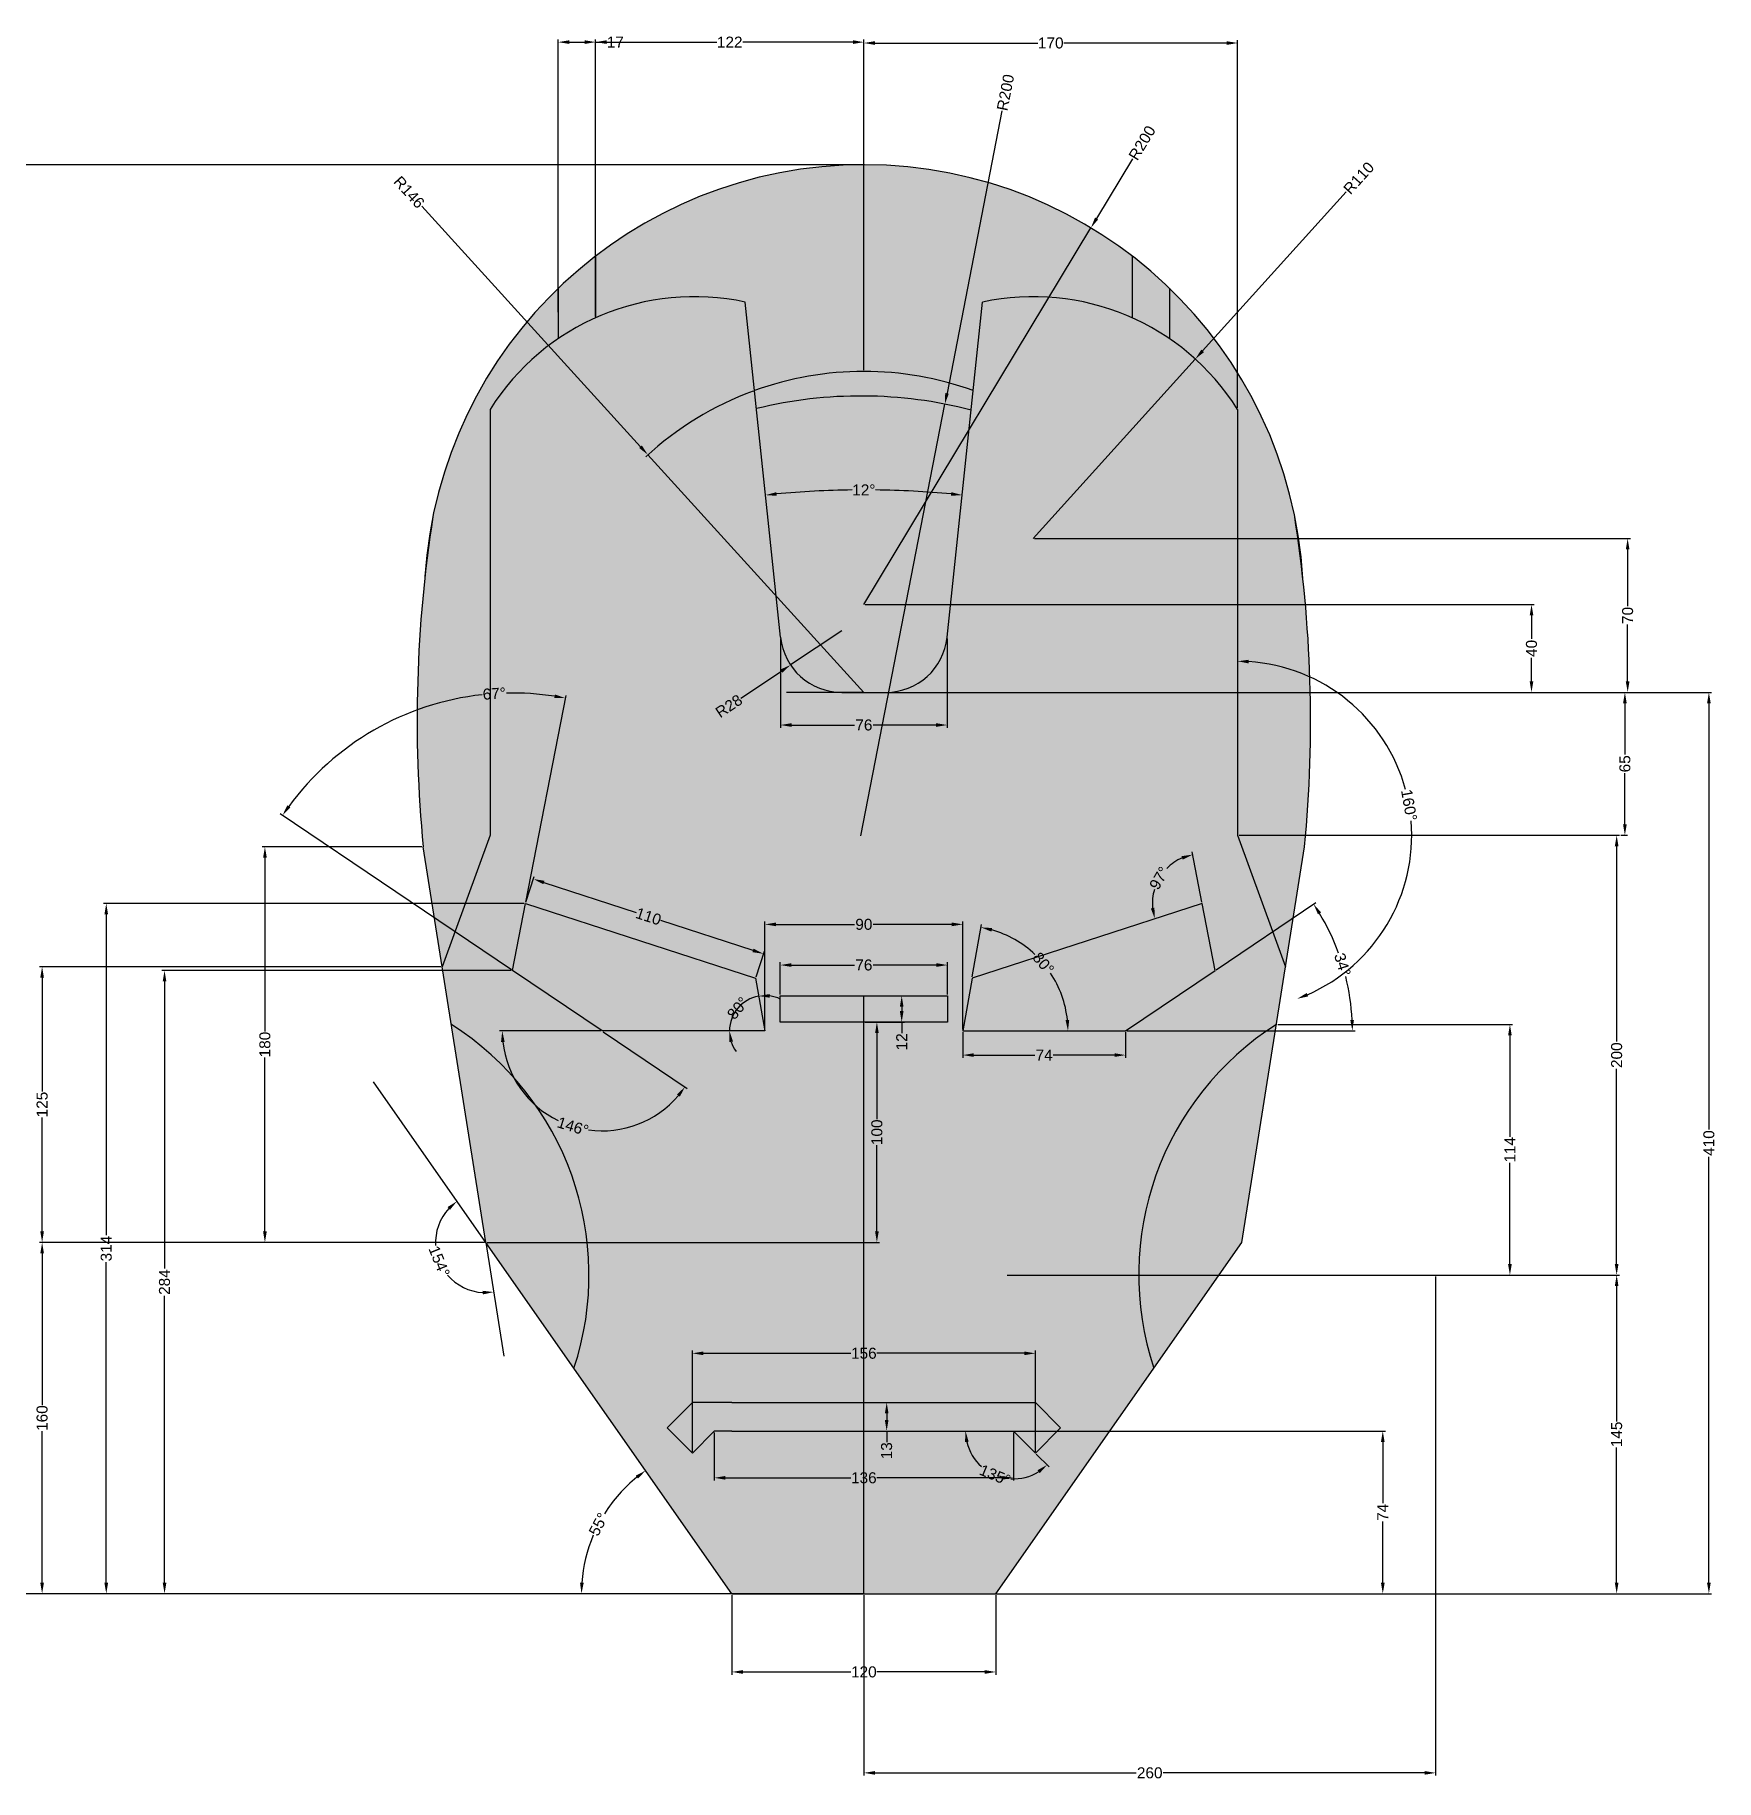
# Model space of a CAD drawing. Header units: millimetres. Extents: x 1732 to 3907, y 385 to 1794.
# Drawn here: x 2126 to 2891, y 843 to 1637 of the extents above; entities that cross this region are included whole.
import ezdxf

# ---------------------------------------------------------------- set-up
doc = ezdxf.new("R2010")
doc.units = ezdxf.units.MM
doc.styles.get("Standard").update_dxf_attribs({"font": 'arial.ttf'})
doc.dimstyles.new('ISO-25', dxfattribs={"dimtxt": 5, "dimasz": 5, "dimexe": 1.25, "dimexo": 0.625, "dimtad": 0, "dimdec": 0, "dimtxsty": 'Standard', "dimcen": 2.5, "dimclrd": 2, "dimclrt": 3, "dimadec": 0, "dimazin": 0, "dimtfac": 1, "dimtdec": 0, "dimtmove": 0, "dimatfit": 3, "dimfxl": 1, "dimtfillclr": 1, "dimarcsym": 0})

msp = doc.modelspace()

# ---------------------------------------------------------------- blocks, each defined once
blk = doc.blocks.new('*D1')
at = {"color": 0, "lineweight": -2, "transparency": 16777216}
for p, q in [((2330.87, 1088.02), (2128.44, 1088.02)), ((2442.76, 928.22), (2128.44, 928.22))]:
    blk.add_line(p, q, dxfattribs=at)
at = {"color": 2, "lineweight": -2, "transparency": 16777216}
for p, q in [((2129.69, 1083.02), (2129.69, 1014.03)), ((2129.69, 933.22), (2129.69, 1002.22))]:
    blk.add_line(p, q, dxfattribs=at)
at = {"color": 2, "transparency": 16777216}
for points in [[(2128.86, 1083.02), (2130.52, 1083.02), (2129.69, 1088.02)], [(2128.86, 933.22), (2130.52, 933.22), (2129.69, 928.22)]]:
    blk.add_solid(points, dxfattribs=at)
at = {"layer": 'Defpoints', "color": 0, "transparency": 16777216}
for p in [(2331.49, 1088.02), (2129.69, 928.22), (2443.39, 928.22)]:
    blk.add_point(p, dxfattribs=at)
at = {"color": 3, "transparency": 16777216, "insert": (2129.69, 1008.12), "char_height": 5, "attachment_point": 5, "rotation": 90}
blk.add_mtext('160', dxfattribs=at)
blk = doc.blocks.new('*D2')
at = {"color": 2, "lineweight": -2, "transparency": 16777216}
for start, end in [(137.54663, 183.56079), (220.43921, 266.45337)]:
    blk.add_arc((2331.49, 1088.02), 22.88, start, end, dxfattribs=at)
at = {"color": 2, "transparency": 16777216}
for points in [[(2314.06, 1104.09), (2315.16, 1102.84), (2318.37, 1106.76)], [(2330.04, 1066.02), (2330.12, 1064.36), (2335.07, 1065.43)]]:
    blk.add_solid(points, dxfattribs=at)
at = {"layer": 'Defpoints', "color": 0, "transparency": 16777216}
for p in [(2280.36, 1161.06), (2308.66, 1089.49), (2331.49, 1088.02), (2331.49, 1088.02), (2339.68, 1036.33)]:
    blk.add_point(p, dxfattribs=at)
at = {"color": 3, "transparency": 16777216, "insert": (2310.28, 1079.45), "char_height": 5, "attachment_point": 5, "rotation": 292}
blk.add_mtext('154°', dxfattribs=at)
blk = doc.blocks.new('*D3')
at = {"color": 0, "lineweight": -2, "transparency": 16777216}
for p, q in [((2302.36, 1268.02), (2229.76, 1268.02)), ((2330.87, 1088.02), (2229.76, 1088.02))]:
    blk.add_line(p, q, dxfattribs=at)
at = {"color": 2, "lineweight": -2, "transparency": 16777216}
for p, q in [((2231.01, 1263.02), (2231.01, 1183.93)), ((2231.01, 1093.02), (2231.01, 1172.12))]:
    blk.add_line(p, q, dxfattribs=at)
at = {"color": 2, "transparency": 16777216}
for points in [[(2230.18, 1263.02), (2231.85, 1263.02), (2231.01, 1268.02)], [(2230.18, 1093.02), (2231.85, 1093.02), (2231.01, 1088.02)]]:
    blk.add_solid(points, dxfattribs=at)
at = {"layer": 'Defpoints', "color": 0, "transparency": 16777216}
for p in [(2302.98, 1268.02), (2231.01, 1088.02), (2331.49, 1088.02)]:
    blk.add_point(p, dxfattribs=at)
at = {"color": 3, "transparency": 16777216, "insert": (2231.01, 1178.02), "char_height": 5, "attachment_point": 5, "rotation": 90}
blk.add_mtext('180', dxfattribs=at)
blk = doc.blocks.new('*D4')
at = {"color": 0, "lineweight": -2, "transparency": 16777216}
blk.add_line((2581.83, 991.78), (2587.65, 985.96), dxfattribs=at)
at = {"color": 2, "lineweight": -2, "transparency": 16777216}
for start, end in [(193.20251, 228.06353), (266.93647, 301.79749)]:
    blk.add_arc((2571.39, 1002.22), 21.75, start, end, dxfattribs=at)
at = {"color": 2, "transparency": 16777216}
for points in [[(2549.39, 997.16), (2551.05, 997.35), (2549.64, 1002.22)], [(2582.33, 984.39), (2583.37, 983.08), (2586.77, 986.84)]]:
    blk.add_solid(points, dxfattribs=at)
at = {"layer": 'Defpoints', "color": 0, "transparency": 16777216}
for p in [(2443.39, 1002.22), (2563.39, 1002.22), (2571.39, 1002.22), (2556.01, 986.84), (2581.39, 992.22)]:
    blk.add_point(p, dxfattribs=at)
at = {"color": 3, "transparency": 16777216, "insert": (2563.07, 982.13), "char_height": 5, "attachment_point": 5, "rotation": 337.5}
blk.add_mtext('135°', dxfattribs=at)
blk = doc.blocks.new('*D5')
at = {"color": 0, "lineweight": -2, "transparency": 16777216}
for p, q in [((2435.39, 1001.59), (2435.39, 979.68)), ((2571.39, 1001.59), (2571.39, 979.68))]:
    blk.add_line(p, q, dxfattribs=at)
at = {"color": 2, "lineweight": -2, "transparency": 16777216}
for p, q in [((2440.39, 980.93), (2497.48, 980.93)), ((2566.39, 980.93), (2509.3, 980.93))]:
    blk.add_line(p, q, dxfattribs=at)
at = {"color": 2, "transparency": 16777216}
for points in [[(2440.39, 981.77), (2440.39, 980.1), (2435.39, 980.93)], [(2566.39, 981.77), (2566.39, 980.1), (2571.39, 980.93)]]:
    blk.add_solid(points, dxfattribs=at)
at = {"layer": 'Defpoints', "color": 0, "transparency": 16777216}
for p in [(2435.39, 1002.22), (2571.39, 1002.22), (2571.39, 980.93)]:
    blk.add_point(p, dxfattribs=at)
at = {"color": 3, "transparency": 16777216, "insert": (2503.39, 980.93), "char_height": 5, "attachment_point": 5}
blk.add_mtext('136', dxfattribs=at)
blk = doc.blocks.new('*D6')
at = {"color": 0, "lineweight": -2, "transparency": 16777216}
for p, q in [((2425.39, 992.84), (2425.39, 1038.83)), ((2581.39, 992.84), (2581.39, 1038.83))]:
    blk.add_line(p, q, dxfattribs=at)
at = {"color": 2, "lineweight": -2, "transparency": 16777216}
for p, q in [((2430.39, 1037.58), (2497.48, 1037.58)), ((2576.39, 1037.58), (2509.3, 1037.58))]:
    blk.add_line(p, q, dxfattribs=at)
at = {"color": 2, "transparency": 16777216}
for points in [[(2430.39, 1038.41), (2430.39, 1036.75), (2425.39, 1037.58)], [(2576.39, 1038.41), (2576.39, 1036.75), (2581.39, 1037.58)]]:
    blk.add_solid(points, dxfattribs=at)
at = {"layer": 'Defpoints', "color": 0, "transparency": 16777216}
for p in [(2581.39, 1037.58), (2425.39, 992.22), (2581.39, 992.22)]:
    blk.add_point(p, dxfattribs=at)
at = {"color": 3, "transparency": 16777216, "insert": (2503.39, 1037.58), "char_height": 5, "attachment_point": 5}
blk.add_mtext('156', dxfattribs=at)
blk = doc.blocks.new('*D7')
at = {"color": 0, "lineweight": -2, "transparency": 16777216}
for p, q in [((2504.01, 1015.22), (2515.02, 1015.22)), ((2504.01, 1002.22), (2515.02, 1002.22))]:
    blk.add_line(p, q, dxfattribs=at)
at = {"color": 2, "lineweight": -2, "transparency": 16777216}
for p, q in [((2513.77, 1010.22), (2513.77, 1007.22)), ((2513.77, 1002.22), (2513.77, 997.22))]:
    blk.add_line(p, q, dxfattribs=at)
at = {"color": 2, "transparency": 16777216}
for points in [[(2512.94, 1010.22), (2514.6, 1010.22), (2513.77, 1015.22)], [(2512.94, 1007.22), (2514.6, 1007.22), (2513.77, 1002.22)]]:
    blk.add_solid(points, dxfattribs=at)
at = {"layer": 'Defpoints', "color": 0, "transparency": 16777216}
for p in [(2503.39, 1015.22), (2503.39, 1002.22), (2513.77, 1002.22)]:
    blk.add_point(p, dxfattribs=at)
at = {"color": 3, "transparency": 16777216, "insert": (2513.77, 993.25), "char_height": 5, "attachment_point": 5, "rotation": 90}
blk.add_mtext('13', dxfattribs=at)
blk = doc.blocks.new('*D8')
at = {"color": 0, "lineweight": -2, "transparency": 16777216}
for p, q in [((2443.39, 927.59), (2443.39, 891.39)), ((2563.39, 927.59), (2563.39, 891.39))]:
    blk.add_line(p, q, dxfattribs=at)
at = {"color": 2, "lineweight": -2, "transparency": 16777216}
for p, q in [((2448.39, 892.64), (2497.48, 892.64)), ((2558.39, 892.64), (2509.29, 892.64))]:
    blk.add_line(p, q, dxfattribs=at)
at = {"color": 2, "transparency": 16777216}
for points in [[(2448.39, 893.47), (2448.39, 891.8), (2443.39, 892.64)], [(2558.39, 893.47), (2558.39, 891.8), (2563.39, 892.64)]]:
    blk.add_solid(points, dxfattribs=at)
at = {"layer": 'Defpoints', "color": 0, "transparency": 16777216}
for p in [(2443.39, 928.22), (2563.39, 928.22), (2563.39, 892.64)]:
    blk.add_point(p, dxfattribs=at)
at = {"color": 3, "transparency": 16777216, "insert": (2503.39, 892.64), "char_height": 5, "attachment_point": 5}
blk.add_mtext('120', dxfattribs=at)
blk = doc.blocks.new('*D9')
at = {"color": 0, "lineweight": -2, "transparency": 16777216}
for p, q in [((2510.14, 1002.22), (2740.64, 1002.22)), ((2510.14, 928.22), (2740.64, 928.22))]:
    blk.add_line(p, q, dxfattribs=at)
at = {"color": 2, "lineweight": -2, "transparency": 16777216}
for p, q in [((2739.39, 997.22), (2739.39, 969.39)), ((2739.39, 933.22), (2739.39, 961.04))]:
    blk.add_line(p, q, dxfattribs=at)
at = {"color": 2, "transparency": 16777216}
for points in [[(2738.56, 997.22), (2740.23, 997.22), (2739.39, 1002.22)], [(2738.56, 933.22), (2740.23, 933.22), (2739.39, 928.22)]]:
    blk.add_solid(points, dxfattribs=at)
at = {"layer": 'Defpoints', "color": 0, "transparency": 16777216}
for p in [(2509.52, 1002.22), (2509.52, 928.22), (2739.39, 928.22)]:
    blk.add_point(p, dxfattribs=at)
at = {"color": 3, "transparency": 16777216, "insert": (2739.39, 965.22), "char_height": 5, "attachment_point": 5, "rotation": 90}
blk.add_mtext('74', dxfattribs=at)
blk = doc.blocks.new('*D10')
at = {"color": 0, "lineweight": -2, "transparency": 16777216}
for p, q in [((2504.01, 1188.22), (2510.57, 1188.22)), ((2332.12, 1088.02), (2510.57, 1088.02))]:
    blk.add_line(p, q, dxfattribs=at)
at = {"color": 2, "lineweight": -2, "transparency": 16777216}
for p, q in [((2509.32, 1183.22), (2509.32, 1144.03)), ((2509.32, 1093.02), (2509.32, 1132.22))]:
    blk.add_line(p, q, dxfattribs=at)
at = {"color": 2, "transparency": 16777216}
for points in [[(2508.49, 1183.22), (2510.16, 1183.22), (2509.32, 1188.22)], [(2508.49, 1093.02), (2510.16, 1093.02), (2509.32, 1088.02)]]:
    blk.add_solid(points, dxfattribs=at)
at = {"layer": 'Defpoints', "color": 0, "transparency": 16777216}
for p in [(2503.39, 1188.22), (2509.32, 1188.22), (2331.49, 1088.02)]:
    blk.add_point(p, dxfattribs=at)
at = {"color": 3, "transparency": 16777216, "insert": (2509.32, 1138.12), "char_height": 5, "attachment_point": 5, "rotation": 90}
blk.add_mtext('100', dxfattribs=at)
blk = doc.blocks.new('*D11')
at = {"color": 0, "lineweight": -2, "transparency": 16777216}
for p, q in [((2349.67, 1242.83), (2367.94, 1336.83)), ((2343.1, 1212.07), (2237.96, 1282.99))]:
    blk.add_line(p, q, dxfattribs=at)
at = {"color": 2, "lineweight": -2, "transparency": 16777216}
for start, end in [(96.29468, 143.72979), (81.27021, 91.25974)]:
    blk.add_arc((2343.62, 1211.72), 126.2, start, end, dxfattribs=at)
at = {"color": 2, "transparency": 16777216}
for points in [[(2362.92, 1337.28), (2362.63, 1335.63), (2367.7, 1335.6)], [(2242.55, 1285.9), (2241.19, 1286.86), (2239, 1282.29)]]:
    blk.add_solid(points, dxfattribs=at)
at = {"layer": 'Defpoints', "color": 0, "transparency": 16777216}
for p in [(2273.66, 1316.75), (2349.55, 1242.22), (2343.62, 1211.72), (2343.62, 1211.72), (2384.39, 1184.22)]:
    blk.add_point(p, dxfattribs=at)
at = {"color": 3, "transparency": 16777216, "insert": (2335.31, 1337.64), "char_height": 5, "attachment_point": 5, "rotation": 3.77721}
blk.add_mtext('67°', dxfattribs=at)
blk = doc.blocks.new('*D12')
at = {"color": 2, "lineweight": -2, "transparency": 16777216}
for start, end in [(99.98224, 180), (64.27382, 82.12803), (197.85421, 215.70843)]:
    blk.add_arc((2458.39, 1184.22), 16.11, start, end, dxfattribs=at)
at = {"color": 2, "transparency": 16777216}
for points in [[(2460.61, 1199.34), (2460.58, 1201.01), (2455.6, 1200.09)], [(2442.23, 1179.15), (2443.88, 1179.41), (2442.28, 1184.22)]]:
    blk.add_solid(points, dxfattribs=at)
at = {"layer": 'Defpoints', "color": 0, "transparency": 16777216}
for p in [(2454.16, 1208.23), (2448.77, 1197.14), (2384.39, 1184.22), (2458.39, 1184.22), (2458.39, 1184.22)]:
    blk.add_point(p, dxfattribs=at)
at = {"color": 3, "transparency": 16777216, "insert": (2446.05, 1194.58), "char_height": 5, "attachment_point": 5, "rotation": 49.99112}
blk.add_mtext('80°', dxfattribs=at)
blk = doc.blocks.new('*D13')
at = {"color": 0, "lineweight": -2, "transparency": 16777216}
blk.add_line((2552.72, 1208.84), (2556.9, 1232.56), dxfattribs=at)
at = {"color": 2, "lineweight": -2, "transparency": 16777216}
for start, end in [(46.65135, 74.02577), (5.99199, 33.3664)]:
    blk.add_arc((2548.39, 1184.22), 47.83, start, end, dxfattribs=at)
at = {"color": 2, "transparency": 16777216}
for points in [[(2561.37, 1229.39), (2561.74, 1231.02), (2556.68, 1231.33)], [(2596.79, 1189.26), (2595.13, 1189.17), (2596.22, 1184.22)]]:
    blk.add_solid(points, dxfattribs=at)
at = {"layer": 'Defpoints', "color": 0, "transparency": 16777216}
for p in [(2552.62, 1208.23), (2591.13, 1205.69), (2548.39, 1184.22), (2548.39, 1184.22), (2622.39, 1184.22)]:
    blk.add_point(p, dxfattribs=at)
at = {"color": 3, "transparency": 16777216, "insert": (2585.03, 1214.97), "char_height": 5, "attachment_point": 5, "rotation": 310.00888}
blk.add_mtext('80°', dxfattribs=at)
blk = doc.blocks.new('*D14')
at = {"color": 0, "lineweight": -2, "transparency": 16777216}
blk.add_line((2657.11, 1242.83), (2652.68, 1265.65), dxfattribs=at)
at = {"color": 2, "lineweight": -2, "transparency": 16777216}
for start, end in [(113.69307, 135.34795), (163.65205, 185.30693)]:
    blk.add_arc((2657.23, 1242.22), 22.62, start, end, dxfattribs=at)
at = {"color": 2, "transparency": 16777216}
for points in [[(2647.89, 1263.72), (2648.39, 1262.13), (2652.92, 1264.42)], [(2635.53, 1240.3), (2633.9, 1239.96), (2635.72, 1235.23)]]:
    blk.add_solid(points, dxfattribs=at)
at = {"layer": 'Defpoints', "color": 0, "transparency": 16777216}
for p in [(2641.71, 1258.67), (2657.23, 1242.22), (2657.23, 1242.22), (2552.62, 1208.23), (2663.16, 1211.72)]:
    blk.add_point(p, dxfattribs=at)
at = {"color": 3, "transparency": 16777216, "insert": (2637.74, 1253.7), "char_height": 5, "attachment_point": 5, "rotation": 59.5}
blk.add_mtext('97°', dxfattribs=at)
blk = doc.blocks.new('*D15')
at = {"color": 0, "lineweight": -2, "transparency": 16777216}
for p, q in [((2349.74, 1242.81), (2353.53, 1254.48)), ((2454.36, 1208.82), (2458.15, 1220.48))]:
    blk.add_line(p, q, dxfattribs=at)
at = {"color": 2, "lineweight": -2, "transparency": 16777216}
for p, q in [((2357.9, 1251.74), (2399.84, 1238.12)), ((2453, 1220.84), (2411.07, 1234.47))]:
    blk.add_line(p, q, dxfattribs=at)
at = {"color": 2, "transparency": 16777216}
for points in [[(2358.16, 1252.53), (2357.64, 1250.95), (2353.14, 1253.29)], [(2453.26, 1221.63), (2452.75, 1220.05), (2457.76, 1219.3)]]:
    blk.add_solid(points, dxfattribs=at)
at = {"layer": 'Defpoints', "color": 0, "transparency": 16777216}
for p in [(2349.55, 1242.22), (2457.76, 1219.3), (2454.16, 1208.23)]:
    blk.add_point(p, dxfattribs=at)
at = {"color": 3, "transparency": 16777216, "insert": (2405.45, 1236.29), "char_height": 5, "attachment_point": 5, "rotation": 342}
blk.add_mtext('110', dxfattribs=at)
blk = doc.blocks.new('*D16')
at = {"color": 0, "lineweight": -2, "transparency": 16777216}
for p, q in [((2465.39, 1200.84), (2465.39, 1215.44)), ((2541.39, 1200.84), (2541.39, 1215.44))]:
    blk.add_line(p, q, dxfattribs=at)
at = {"color": 2, "lineweight": -2, "transparency": 16777216}
for p, q in [((2470.39, 1214.19), (2499.21, 1214.19)), ((2536.39, 1214.19), (2507.57, 1214.19))]:
    blk.add_line(p, q, dxfattribs=at)
at = {"color": 2, "transparency": 16777216}
for points in [[(2470.39, 1215.03), (2470.39, 1213.36), (2465.39, 1214.19)], [(2536.39, 1215.03), (2536.39, 1213.36), (2541.39, 1214.19)]]:
    blk.add_solid(points, dxfattribs=at)
at = {"layer": 'Defpoints', "color": 0, "transparency": 16777216}
for p in [(2541.39, 1214.19), (2465.39, 1200.22), (2541.39, 1200.22)]:
    blk.add_point(p, dxfattribs=at)
at = {"color": 3, "transparency": 16777216, "insert": (2503.39, 1214.19), "char_height": 5, "attachment_point": 5}
blk.add_mtext('76', dxfattribs=at)
blk = doc.blocks.new('*D17')
at = {"color": 0, "lineweight": -2, "transparency": 16777216}
for p, q in [((2504.01, 1200.22), (2521.85, 1200.22)), ((2504.01, 1188.22), (2521.85, 1188.22))]:
    blk.add_line(p, q, dxfattribs=at)
at = {"color": 2, "lineweight": -2, "transparency": 16777216}
for p, q in [((2520.6, 1195.22), (2520.6, 1193.22)), ((2520.6, 1188.22), (2520.6, 1183.22))]:
    blk.add_line(p, q, dxfattribs=at)
at = {"color": 2, "transparency": 16777216}
for points in [[(2519.76, 1195.22), (2521.43, 1195.22), (2520.6, 1200.22)], [(2519.76, 1193.22), (2521.43, 1193.22), (2520.6, 1188.22)]]:
    blk.add_solid(points, dxfattribs=at)
at = {"layer": 'Defpoints', "color": 0, "transparency": 16777216}
for p in [(2503.39, 1200.22), (2503.39, 1188.22), (2520.6, 1188.22)]:
    blk.add_point(p, dxfattribs=at)
at = {"color": 3, "transparency": 16777216, "insert": (2520.6, 1179.27), "char_height": 5, "attachment_point": 5, "rotation": 90}
blk.add_mtext('12', dxfattribs=at)
blk = doc.blocks.new('*D18')
at = {"color": 0, "lineweight": -2, "transparency": 16777216}
for p, q in [((2458.39, 1184.84), (2458.39, 1233.94)), ((2548.39, 1184.84), (2548.39, 1233.94))]:
    blk.add_line(p, q, dxfattribs=at)
at = {"color": 2, "lineweight": -2, "transparency": 16777216}
for p, q in [((2463.39, 1232.69), (2499.19, 1232.69)), ((2543.39, 1232.69), (2507.59, 1232.69))]:
    blk.add_line(p, q, dxfattribs=at)
at = {"color": 2, "transparency": 16777216}
for points in [[(2463.39, 1233.52), (2463.39, 1231.86), (2458.39, 1232.69)], [(2543.39, 1233.52), (2543.39, 1231.86), (2548.39, 1232.69)]]:
    blk.add_solid(points, dxfattribs=at)
at = {"layer": 'Defpoints', "color": 0, "transparency": 16777216}
for p in [(2548.39, 1232.69), (2458.39, 1184.22), (2548.39, 1184.22)]:
    blk.add_point(p, dxfattribs=at)
at = {"color": 3, "transparency": 16777216, "insert": (2503.39, 1232.69), "char_height": 5, "attachment_point": 5}
blk.add_mtext('90', dxfattribs=at)
blk = doc.blocks.new('*D19')
at = {"color": 0, "lineweight": -2, "transparency": 16777216}
for p, q in [((2548.39, 1183.59), (2548.39, 1171.98)), ((2622.39, 1183.59), (2622.39, 1171.98))]:
    blk.add_line(p, q, dxfattribs=at)
at = {"color": 2, "lineweight": -2, "transparency": 16777216}
for p, q in [((2553.39, 1173.23), (2581.21, 1173.23)), ((2617.39, 1173.23), (2589.56, 1173.23))]:
    blk.add_line(p, q, dxfattribs=at)
at = {"color": 2, "transparency": 16777216}
for points in [[(2553.39, 1174.07), (2553.39, 1172.4), (2548.39, 1173.23)], [(2617.39, 1174.07), (2617.39, 1172.4), (2622.39, 1173.23)]]:
    blk.add_solid(points, dxfattribs=at)
at = {"layer": 'Defpoints', "color": 0, "transparency": 16777216}
for p in [(2548.39, 1184.22), (2622.39, 1184.22), (2622.39, 1173.23)]:
    blk.add_point(p, dxfattribs=at)
at = {"color": 3, "transparency": 16777216, "insert": (2585.39, 1173.23), "char_height": 5, "attachment_point": 5}
blk.add_mtext('74', dxfattribs=at)
blk = doc.blocks.new('*D20')
at = {"color": 0, "lineweight": -2, "transparency": 16777216}
for p, q in [((2663.68, 1212.07), (2708.96, 1242.61)), ((2623.01, 1184.22), (2726.81, 1184.22))]:
    blk.add_line(p, q, dxfattribs=at)
at = {"color": 2, "lineweight": -2, "transparency": 16777216}
for start, end in [(20.07121, 31.22309), (2.77691, 13.92879)]:
    blk.add_arc((2622.39, 1184.22), 103.17, start, end, dxfattribs=at)
at = {"color": 2, "transparency": 16777216}
for points in [[(2709.92, 1237.25), (2711.32, 1238.15), (2707.93, 1241.91)], [(2726.28, 1189.24), (2724.61, 1189.2), (2725.56, 1184.22)]]:
    blk.add_solid(points, dxfattribs=at)
at = {"layer": 'Defpoints', "color": 0, "transparency": 16777216}
for p in [(2663.16, 1211.72), (2723.55, 1204.49), (2548.39, 1184.22), (2622.39, 1184.22), (2622.39, 1184.22)]:
    blk.add_point(p, dxfattribs=at)
at = {"color": 3, "transparency": 16777216, "insert": (2721.06, 1214.38), "char_height": 5, "attachment_point": 5, "rotation": 287}
blk.add_mtext('34°', dxfattribs=at)
blk = doc.blocks.new('*D21')
at = {"color": 2, "lineweight": -2, "transparency": 16777216}
for start, end in [(15.24568, 86.38001), (293.61999, 4.75432)]:
    blk.add_arc((2673.39, 1273.22), 79.15, start, end, dxfattribs=at)
at = {"color": 2, "transparency": 16777216}
for points in [[(2678.36, 1351.38), (2678.41, 1353.05), (2673.39, 1352.37)], [(2705.41, 1199.92), (2704.79, 1201.47), (2700.46, 1198.84)]]:
    blk.add_solid(points, dxfattribs=at)
at = {"layer": 'Defpoints', "color": 0, "transparency": 16777216}
for p in [(2673.39, 1466.96), (2673.39, 1273.22), (2673.39, 1273.22), (2749.22, 1250.52), (2703.62, 1190.16)]:
    blk.add_point(p, dxfattribs=at)
at = {"color": 3, "transparency": 16777216, "insert": (2751.34, 1286.96), "char_height": 5, "attachment_point": 5, "rotation": 280}
blk.add_mtext('160°', dxfattribs=at)
blk = doc.blocks.new('*D22')
at = {"color": 2, "lineweight": -2, "transparency": 16777216}
for start, end in [(90.70962, 95.32983), (84.67017, 89.29038)]:
    blk.add_arc((2503.39, 1002.84), 427.47, start, end, dxfattribs=at)
at = {"color": 2, "transparency": 16777216}
for points in [[(2463.76, 1427.63), (2463.6, 1429.29), (2458.71, 1427.97)], [(2543.18, 1429.29), (2543.01, 1427.63), (2548.07, 1427.97)]]:
    blk.add_solid(points, dxfattribs=at)
at = {"layer": 'Defpoints', "color": 0, "transparency": 16777216}
for p in [(2449.48, 1515.77), (2557.3, 1515.77), (2518.31, 1430.05), (2465.5, 1363.29), (2541.27, 1363.29)]:
    blk.add_point(p, dxfattribs=at)
at = {"color": 3, "transparency": 16777216, "insert": (2503.39, 1430.31), "char_height": 5, "attachment_point": 5}
blk.add_mtext('12°', dxfattribs=at)
blk = doc.blocks.new('*D23')
at = {"color": 0, "lineweight": -2, "transparency": 16777216}
for p, q in [((2504.01, 1338.22), (2888.94, 1338.22)), ((2504.01, 928.22), (2888.94, 928.22))]:
    blk.add_line(p, q, dxfattribs=at)
at = {"color": 2, "lineweight": -2, "transparency": 16777216}
for p, q in [((2887.69, 1333.22), (2887.69, 1139.46)), ((2887.69, 933.22), (2887.69, 1126.98))]:
    blk.add_line(p, q, dxfattribs=at)
at = {"color": 2, "transparency": 16777216}
for points in [[(2886.85, 1333.22), (2888.52, 1333.22), (2887.69, 1338.22)], [(2886.85, 933.22), (2888.52, 933.22), (2887.69, 928.22)]]:
    blk.add_solid(points, dxfattribs=at)
at = {"layer": 'Defpoints', "color": 0, "transparency": 16777216}
for p in [(2503.39, 1338.22), (2503.39, 928.22), (2887.69, 928.22)]:
    blk.add_point(p, dxfattribs=at)
at = {"color": 3, "transparency": 16777216, "insert": (2887.69, 1133.22), "char_height": 5, "attachment_point": 5, "rotation": 90}
blk.add_mtext('410', dxfattribs=at)
blk = doc.blocks.new('*D24')
at = {"color": 0, "lineweight": -2, "transparency": 16777216}
for p, q in [((2763.39, 1072.59), (2763.39, 845.48)), ((2503.39, 927.59), (2503.39, 845.48))]:
    blk.add_line(p, q, dxfattribs=at)
at = {"color": 2, "lineweight": -2, "transparency": 16777216}
for p, q in [((2508.39, 846.73), (2627.21, 846.73)), ((2758.39, 846.73), (2639.57, 846.73))]:
    blk.add_line(p, q, dxfattribs=at)
at = {"color": 2, "transparency": 16777216}
for points in [[(2508.39, 847.56), (2508.39, 845.9), (2503.39, 846.73)], [(2758.39, 847.56), (2758.39, 845.9), (2763.39, 846.73)]]:
    blk.add_solid(points, dxfattribs=at)
at = {"layer": 'Defpoints', "color": 0, "transparency": 16777216}
for p in [(2763.39, 1073.22), (2503.39, 928.22), (2503.39, 846.73)]:
    blk.add_point(p, dxfattribs=at)
at = {"color": 3, "transparency": 16777216, "insert": (2633.39, 846.73), "char_height": 5, "attachment_point": 5}
blk.add_mtext('260', dxfattribs=at)
blk = doc.blocks.new('*D25')
at = {"color": 0, "lineweight": -2, "transparency": 16777216}
blk.add_line((2442.76, 928.22), (2373.72, 928.22), dxfattribs=at)
at = {"color": 2, "lineweight": -2, "transparency": 16777216}
for start, end in [(129.18807, 147.86439), (157.13561, 175.81193)]:
    blk.add_arc((2443.39, 928.22), 68.42, start, end, dxfattribs=at)
at = {"color": 2, "transparency": 16777216}
for points in [[(2399.66, 981.91), (2400.66, 980.58), (2404.15, 984.26)], [(2375.99, 933.19), (2374.32, 933.25), (2374.97, 928.22)]]:
    blk.add_solid(points, dxfattribs=at)
at = {"layer": 'Defpoints', "color": 0, "transparency": 16777216}
for p in [(2331.49, 1088.02), (2388.51, 969.08), (2443.39, 928.22), (2443.39, 928.22), (2563.39, 928.22)]:
    blk.add_point(p, dxfattribs=at)
at = {"color": 3, "transparency": 16777216, "insert": (2382.7, 959.81), "char_height": 5, "attachment_point": 5, "rotation": 62.5}
blk.add_mtext('55°', dxfattribs=at)
blk = doc.blocks.new('*D26')
at = {"color": 0, "lineweight": -2, "transparency": 16777216}
for p, q in [((2342.99, 1211.72), (2184.11, 1211.72)), ((2442.76, 928.22), (2184.11, 928.22))]:
    blk.add_line(p, q, dxfattribs=at)
at = {"color": 2, "lineweight": -2, "transparency": 16777216}
for p, q in [((2185.36, 1206.72), (2185.36, 1076.15)), ((2185.36, 933.22), (2185.36, 1063.79))]:
    blk.add_line(p, q, dxfattribs=at)
at = {"color": 2, "transparency": 16777216}
for points in [[(2184.53, 1206.72), (2186.2, 1206.72), (2185.36, 1211.72)], [(2184.53, 933.22), (2186.2, 933.22), (2185.36, 928.22)]]:
    blk.add_solid(points, dxfattribs=at)
at = {"layer": 'Defpoints', "color": 0, "transparency": 16777216}
for p in [(2185.36, 1211.72), (2343.62, 1211.72), (2443.39, 928.22)]:
    blk.add_point(p, dxfattribs=at)
at = {"color": 3, "transparency": 16777216, "insert": (2185.36, 1069.97), "char_height": 5, "attachment_point": 5, "rotation": 90}
blk.add_mtext('284', dxfattribs=at)
blk = doc.blocks.new('*D27')
at = {"color": 0, "lineweight": -2, "transparency": 16777216}
for p, q in [((2348.92, 1242.22), (2157.61, 1242.22)), ((2442.76, 928.22), (2157.61, 928.22))]:
    blk.add_line(p, q, dxfattribs=at)
at = {"color": 2, "lineweight": -2, "transparency": 16777216}
for p, q in [((2158.86, 1237.22), (2158.86, 1091.36)), ((2158.86, 933.22), (2158.86, 1079.08))]:
    blk.add_line(p, q, dxfattribs=at)
at = {"color": 2, "transparency": 16777216}
for points in [[(2158.02, 1237.22), (2159.69, 1237.22), (2158.86, 1242.22)], [(2158.02, 933.22), (2159.69, 933.22), (2158.86, 928.22)]]:
    blk.add_solid(points, dxfattribs=at)
at = {"layer": 'Defpoints', "color": 0, "transparency": 16777216}
for p in [(2158.86, 1242.22), (2349.55, 1242.22), (2443.39, 928.22)]:
    blk.add_point(p, dxfattribs=at)
at = {"color": 3, "transparency": 16777216, "insert": (2158.86, 1085.22), "char_height": 5, "attachment_point": 5, "rotation": 90}
blk.add_mtext('314', dxfattribs=at)
blk = doc.blocks.new('*D28')
at = {"color": 0, "lineweight": -2, "transparency": 16777216}
for p, q in [((2311.01, 1213.44), (2128.44, 1213.44)), ((2330.87, 1088.02), (2128.44, 1088.02))]:
    blk.add_line(p, q, dxfattribs=at)
at = {"color": 2, "lineweight": -2, "transparency": 16777216}
for p, q in [((2129.69, 1208.44), (2129.69, 1156.66)), ((2129.69, 1093.02), (2129.69, 1144.8))]:
    blk.add_line(p, q, dxfattribs=at)
at = {"color": 2, "transparency": 16777216}
for points in [[(2128.86, 1208.44), (2130.52, 1208.44), (2129.69, 1213.44)], [(2128.86, 1093.02), (2130.52, 1093.02), (2129.69, 1088.02)]]:
    blk.add_solid(points, dxfattribs=at)
at = {"layer": 'Defpoints', "color": 0, "transparency": 16777216}
for p in [(2311.63, 1213.44), (2129.69, 1088.02), (2331.49, 1088.02)]:
    blk.add_point(p, dxfattribs=at)
at = {"color": 3, "transparency": 16777216, "insert": (2129.69, 1150.73), "char_height": 5, "attachment_point": 5, "rotation": 90}
blk.add_mtext('125', dxfattribs=at)
blk = doc.blocks.new('*D29')
at = {"color": 0, "lineweight": -2, "transparency": 16777216}
for p, q in [((2383.76, 1184.22), (2337.69, 1184.22)), ((2384.91, 1183.87), (2423.11, 1158.1))]:
    blk.add_line(p, q, dxfattribs=at)
at = {"color": 2, "lineweight": -2, "transparency": 16777216}
for start, end in [(186.30641, 243.83832), (262.16168, 319.69359)]:
    blk.add_arc((2384.39, 1184.22), 45.45, start, end, dxfattribs=at)
at = {"color": 2, "transparency": 16777216}
for points in [[(2338.38, 1179.18), (2340.05, 1179.27), (2338.94, 1184.22)], [(2418.38, 1155.32), (2419.71, 1154.32), (2422.07, 1158.8)]]:
    blk.add_solid(points, dxfattribs=at)
at = {"layer": 'Defpoints', "color": 0, "transparency": 16777216}
for p in [(2343.62, 1211.72), (2384.39, 1184.22), (2384.39, 1184.22), (2458.39, 1184.22), (2354.37, 1150.09)]:
    blk.add_point(p, dxfattribs=at)
at = {"color": 3, "transparency": 16777216, "insert": (2371.1, 1140.76), "char_height": 5, "attachment_point": 5, "rotation": 343}
blk.add_mtext('146°', dxfattribs=at)
blk = doc.blocks.new('*D30')
at = {"color": 0, "lineweight": -2, "transparency": 16777216}
for p, q in [((2568.53, 1073.15), (2847, 1073.15)), ((2564.01, 928.22), (2847, 928.22))]:
    blk.add_line(p, q, dxfattribs=at)
at = {"color": 2, "lineweight": -2, "transparency": 16777216}
for p, q in [((2845.75, 1068.15), (2845.75, 1006.62)), ((2845.75, 933.22), (2845.75, 994.75))]:
    blk.add_line(p, q, dxfattribs=at)
at = {"color": 2, "transparency": 16777216}
for points in [[(2844.91, 1068.15), (2846.58, 1068.15), (2845.75, 1073.15)], [(2844.91, 933.22), (2846.58, 933.22), (2845.75, 928.22)]]:
    blk.add_solid(points, dxfattribs=at)
at = {"layer": 'Defpoints', "color": 0, "transparency": 16777216}
for p in [(2567.91, 1073.15), (2845.75, 1073.15), (2563.39, 928.22)]:
    blk.add_point(p, dxfattribs=at)
at = {"color": 3, "transparency": 16777216, "insert": (2845.75, 1000.68), "char_height": 5, "attachment_point": 5, "rotation": 90}
blk.add_mtext('145', dxfattribs=at)
blk = doc.blocks.new('*D31')
at = {"color": 0, "lineweight": -2, "transparency": 16777216}
for p, q in [((2691.61, 1187.16), (2798.45, 1187.16)), ((2796.58, 1073.15), (2798.45, 1073.15))]:
    blk.add_line(p, q, dxfattribs=at)
at = {"color": 2, "lineweight": -2, "transparency": 16777216}
for p, q in [((2797.2, 1182.16), (2797.2, 1136.06)), ((2797.2, 1078.15), (2797.2, 1124.25))]:
    blk.add_line(p, q, dxfattribs=at)
at = {"color": 2, "transparency": 16777216}
for points in [[(2796.37, 1182.16), (2798.04, 1182.16), (2797.2, 1187.16)], [(2796.37, 1078.15), (2798.04, 1078.15), (2797.2, 1073.15)]]:
    blk.add_solid(points, dxfattribs=at)
at = {"layer": 'Defpoints', "color": 0, "transparency": 16777216}
for p in [(2690.99, 1187.16), (2797.2, 1187.16), (2795.95, 1073.15)]:
    blk.add_point(p, dxfattribs=at)
at = {"color": 3, "transparency": 16777216, "insert": (2797.2, 1130.15), "char_height": 5, "attachment_point": 5, "rotation": 90}
blk.add_mtext('114', dxfattribs=at)
blk = doc.blocks.new('*D32')
at = {"color": 0, "lineweight": -2, "transparency": 16777216}
for p, q in [((2674.01, 1273.22), (2847, 1273.22)), ((2796.58, 1073.15), (2847, 1073.15))]:
    blk.add_line(p, q, dxfattribs=at)
at = {"color": 2, "lineweight": -2, "transparency": 16777216}
for p, q in [((2845.75, 1268.22), (2845.75, 1179.37)), ((2845.75, 1078.15), (2845.75, 1167))]:
    blk.add_line(p, q, dxfattribs=at)
at = {"color": 2, "transparency": 16777216}
for points in [[(2844.91, 1268.22), (2846.58, 1268.22), (2845.75, 1273.22)], [(2844.91, 1078.15), (2846.58, 1078.15), (2845.75, 1073.15)]]:
    blk.add_solid(points, dxfattribs=at)
at = {"layer": 'Defpoints', "color": 0, "transparency": 16777216}
for p in [(2673.39, 1273.22), (2845.75, 1273.22), (2795.95, 1073.15)]:
    blk.add_point(p, dxfattribs=at)
at = {"color": 3, "transparency": 16777216, "insert": (2845.75, 1173.18), "char_height": 5, "attachment_point": 5, "rotation": 90}
blk.add_mtext('200', dxfattribs=at)
blk = doc.blocks.new('*D33')
at = {"color": 0, "lineweight": -2, "transparency": 16777216}
for p, q in [((2504.01, 1338.22), (2850.75, 1338.22)), ((2847.62, 1273.22), (2850.75, 1273.22))]:
    blk.add_line(p, q, dxfattribs=at)
at = {"color": 2, "lineweight": -2, "transparency": 16777216}
for p, q in [((2849.5, 1333.22), (2849.5, 1309.96)), ((2849.5, 1278.22), (2849.5, 1301.48))]:
    blk.add_line(p, q, dxfattribs=at)
at = {"color": 2, "transparency": 16777216}
for points in [[(2848.66, 1333.22), (2850.33, 1333.22), (2849.5, 1338.22)], [(2848.66, 1278.22), (2850.33, 1278.22), (2849.5, 1273.22)]]:
    blk.add_solid(points, dxfattribs=at)
at = {"layer": 'Defpoints', "color": 0, "transparency": 16777216}
for p in [(2503.39, 1338.22), (2849.5, 1338.22), (2847, 1273.22)]:
    blk.add_point(p, dxfattribs=at)
at = {"color": 3, "transparency": 16777216, "insert": (2849.5, 1305.72), "char_height": 5, "attachment_point": 5, "rotation": 90}
blk.add_mtext('65', dxfattribs=at)
blk = doc.blocks.new('*D34')
at = {"color": 0, "lineweight": -2, "transparency": 16777216}
for p, q in [((2581.01, 1408.22), (2852, 1408.22)), ((2850.12, 1338.22), (2852, 1338.22))]:
    blk.add_line(p, q, dxfattribs=at)
at = {"color": 2, "lineweight": -2, "transparency": 16777216}
for p, q in [((2850.75, 1403.22), (2850.75, 1377.4)), ((2850.75, 1343.22), (2850.75, 1369.04))]:
    blk.add_line(p, q, dxfattribs=at)
at = {"color": 2, "transparency": 16777216}
for points in [[(2849.91, 1403.22), (2851.58, 1403.22), (2850.75, 1408.22)], [(2849.91, 1343.22), (2851.58, 1343.22), (2850.75, 1338.22)]]:
    blk.add_solid(points, dxfattribs=at)
at = {"layer": 'Defpoints', "color": 0, "transparency": 16777216}
for p in [(2580.39, 1408.22), (2850.75, 1408.22), (2849.5, 1338.22)]:
    blk.add_point(p, dxfattribs=at)
at = {"color": 3, "transparency": 16777216, "insert": (2850.75, 1373.22), "char_height": 5, "attachment_point": 5, "rotation": 90}
blk.add_mtext('70', dxfattribs=at)
blk = doc.blocks.new('*D35')
at = {"color": 2, "lineweight": -2, "transparency": 16777216}
for p, q in [((2566.19, 1602.71), (2541.21, 1474.25)), ((2502.07, 1273.03), (2540.25, 1469.35))]:
    blk.add_line(p, q, dxfattribs=at)
at = {"color": 2, "transparency": 16777216}
blk.add_solid([(2540.39, 1474.41), (2542.03, 1474.1), (2540.25, 1469.35)], dxfattribs=at)
at = {"layer": 'Defpoints', "color": 0, "transparency": 16777216}
for p in [(2540.25, 1469.35), (2502.07, 1273.03)]:
    blk.add_point(p, dxfattribs=at)
at = {"color": 3, "transparency": 16777216, "insert": (2567.82, 1611.08), "char_height": 5, "attachment_point": 5, "rotation": 78.9932}
blk.add_mtext('R200', dxfattribs=at)
blk = doc.blocks.new('*D36')
at = {"color": 2, "lineweight": -2, "transparency": 16777216}
for p, q in [((2302.32, 1559.43), (2401.82, 1449.96)), ((2503.39, 1338.22), (2405.19, 1446.26))]:
    blk.add_line(p, q, dxfattribs=at)
at = {"color": 0, "lineweight": -2, "transparency": 16777216}
blk.add_arc((2503.39, 1338.22), 146, 110.13864, 132.76009, dxfattribs=at)
at = {"color": 2, "transparency": 16777216}
blk.add_solid([(2402.44, 1450.52), (2401.21, 1449.4), (2405.19, 1446.26)], dxfattribs=at)
at = {"layer": 'Defpoints', "color": 0, "transparency": 16777216}
for p in [(2405.19, 1446.26), (2503.39, 1338.22)]:
    blk.add_point(p, dxfattribs=at)
at = {"color": 3, "transparency": 16777216, "insert": (2296.58, 1565.75), "char_height": 5, "attachment_point": 5, "rotation": 312.26954}
blk.add_mtext('R146', dxfattribs=at)
blk = doc.blocks.new('*D37')
at = {"color": 0, "lineweight": -2, "transparency": 16777216}
for p, q in [((2364.39, 1511.18), (2364.39, 1635.25)), ((2381.39, 1523.27), (2381.39, 1635.25))]:
    blk.add_line(p, q, dxfattribs=at)
at = {"color": 2, "lineweight": -2, "transparency": 16777216}
for p, q in [((2369.39, 1634), (2376.39, 1634)), ((2381.39, 1634), (2386.39, 1634))]:
    blk.add_line(p, q, dxfattribs=at)
at = {"color": 2, "transparency": 16777216}
for points in [[(2369.39, 1634.84), (2369.39, 1633.17), (2364.39, 1634)], [(2376.39, 1634.84), (2376.39, 1633.17), (2381.39, 1634)]]:
    blk.add_solid(points, dxfattribs=at)
at = {"layer": 'Defpoints', "color": 0, "transparency": 16777216}
for p in [(2381.39, 1634), (2381.39, 1522.65), (2364.39, 1510.55)]:
    blk.add_point(p, dxfattribs=at)
at = {"color": 3, "transparency": 16777216, "insert": (2390.36, 1634), "char_height": 5, "attachment_point": 5}
blk.add_mtext('17', dxfattribs=at)
blk = doc.blocks.new('*D38')
at = {"color": 0, "lineweight": -2, "transparency": 16777216}
for p, q in [((2381.39, 1509.22), (2381.39, 1635.25)), ((2503.39, 1484.84), (2503.39, 1635.25))]:
    blk.add_line(p, q, dxfattribs=at)
at = {"color": 2, "lineweight": -2, "transparency": 16777216}
for p, q in [((2386.39, 1634), (2436.5, 1634)), ((2498.39, 1634), (2448.28, 1634))]:
    blk.add_line(p, q, dxfattribs=at)
at = {"color": 2, "transparency": 16777216}
for points in [[(2386.39, 1634.84), (2386.39, 1633.17), (2381.39, 1634)], [(2498.39, 1634.84), (2498.39, 1633.17), (2503.39, 1634)]]:
    blk.add_solid(points, dxfattribs=at)
at = {"layer": 'Defpoints', "color": 0, "transparency": 16777216}
for p in [(2503.39, 1634), (2381.39, 1508.59), (2503.39, 1484.22)]:
    blk.add_point(p, dxfattribs=at)
at = {"color": 3, "transparency": 16777216, "insert": (2442.39, 1634), "char_height": 5, "attachment_point": 5}
blk.add_mtext('122', dxfattribs=at)
blk = doc.blocks.new('*D39')
at = {"color": 0, "lineweight": -2, "transparency": 16777216}
for p, q in [((2503.39, 1484.84), (2503.39, 1634.84)), ((2673.39, 1467.59), (2673.39, 1634.84))]:
    blk.add_line(p, q, dxfattribs=at)
at = {"color": 2, "lineweight": -2, "transparency": 16777216}
for p, q in [((2508.39, 1633.59), (2582.48, 1633.59)), ((2668.39, 1633.59), (2594.29, 1633.59))]:
    blk.add_line(p, q, dxfattribs=at)
at = {"color": 2, "transparency": 16777216}
for points in [[(2508.39, 1634.42), (2508.39, 1632.75), (2503.39, 1633.59)], [(2668.39, 1634.42), (2668.39, 1632.75), (2673.39, 1633.59)]]:
    blk.add_solid(points, dxfattribs=at)
at = {"layer": 'Defpoints', "color": 0, "transparency": 16777216}
for p in [(2503.39, 1633.59), (2503.39, 1484.22), (2673.39, 1466.96)]:
    blk.add_point(p, dxfattribs=at)
at = {"color": 3, "transparency": 16777216, "insert": (2588.39, 1633.59), "char_height": 5, "attachment_point": 5}
blk.add_mtext('170', dxfattribs=at)
blk = doc.blocks.new('*D40')
at = {"color": 2, "lineweight": -2, "transparency": 16777216}
for p, q in [((2625.55, 1580.85), (2609.23, 1553.78)), ((2503.39, 1378.22), (2606.65, 1549.5))]:
    blk.add_line(p, q, dxfattribs=at)
at = {"color": 2, "transparency": 16777216}
blk.add_solid([(2608.52, 1554.21), (2609.94, 1553.35), (2606.65, 1549.5)], dxfattribs=at)
at = {"layer": 'Defpoints', "color": 0, "transparency": 16777216}
for p in [(2606.65, 1549.5), (2503.39, 1378.22)]:
    blk.add_point(p, dxfattribs=at)
at = {"color": 3, "transparency": 16777216, "insert": (2629.95, 1588.16), "char_height": 5, "attachment_point": 5, "rotation": 58.91621}
blk.add_mtext('R200', dxfattribs=at)
blk = doc.blocks.new('*D41')
at = {"color": 2, "lineweight": -2, "transparency": 16777216}
for p, q in [((2722.75, 1565.83), (2657.47, 1493.56)), ((2580.39, 1408.22), (2654.12, 1489.85))]:
    blk.add_line(p, q, dxfattribs=at)
at = {"color": 2, "transparency": 16777216}
blk.add_solid([(2656.85, 1494.12), (2658.09, 1493), (2654.12, 1489.85)], dxfattribs=at)
at = {"layer": 'Defpoints', "color": 0, "transparency": 16777216}
for p in [(2654.12, 1489.85), (2580.39, 1408.22)]:
    blk.add_point(p, dxfattribs=at)
at = {"color": 3, "transparency": 16777216, "insert": (2728.47, 1572.17), "char_height": 5, "attachment_point": 5, "rotation": 47.91032}
blk.add_mtext('R110', dxfattribs=at)
blk = doc.blocks.new('*D42')
at = {"color": 0, "lineweight": -2, "transparency": 16777216}
for p, q in [((2504.01, 1378.22), (2808.28, 1378.22)), ((2504.01, 1338.22), (2808.28, 1338.22))]:
    blk.add_line(p, q, dxfattribs=at)
at = {"color": 2, "lineweight": -2, "transparency": 16777216}
for p, q in [((2807.03, 1373.22), (2807.03, 1362.52)), ((2807.03, 1343.22), (2807.03, 1353.92))]:
    blk.add_line(p, q, dxfattribs=at)
at = {"color": 2, "transparency": 16777216}
for points in [[(2806.2, 1373.22), (2807.86, 1373.22), (2807.03, 1378.22)], [(2806.2, 1343.22), (2807.86, 1343.22), (2807.03, 1338.22)]]:
    blk.add_solid(points, dxfattribs=at)
at = {"layer": 'Defpoints', "color": 0, "transparency": 16777216}
for p in [(2503.39, 1378.22), (2807.03, 1378.22), (2503.39, 1338.22)]:
    blk.add_point(p, dxfattribs=at)
at = {"color": 3, "transparency": 16777216, "insert": (2807.03, 1358.22), "char_height": 5, "attachment_point": 5, "rotation": 90}
blk.add_mtext('40', dxfattribs=at)
blk = doc.blocks.new('*D43')
at = {"color": 0, "lineweight": -2, "transparency": 16777216}
for p, q in [((2465.5, 1362.67), (2465.5, 1322.12)), ((2541.27, 1362.67), (2541.27, 1322.12))]:
    blk.add_line(p, q, dxfattribs=at)
at = {"color": 2, "lineweight": -2, "transparency": 16777216}
for p, q in [((2470.5, 1323.37), (2499.21, 1323.37)), ((2536.27, 1323.37), (2507.57, 1323.37))]:
    blk.add_line(p, q, dxfattribs=at)
at = {"color": 2, "transparency": 16777216}
for points in [[(2470.5, 1324.2), (2470.5, 1322.53), (2465.5, 1323.37)], [(2536.27, 1324.2), (2536.27, 1322.53), (2541.27, 1323.37)]]:
    blk.add_solid(points, dxfattribs=at)
at = {"layer": 'Defpoints', "color": 0, "transparency": 16777216}
for p in [(2465.5, 1363.29), (2541.27, 1363.29), (2541.27, 1323.37)]:
    blk.add_point(p, dxfattribs=at)
at = {"color": 3, "transparency": 16777216, "insert": (2503.39, 1323.37), "char_height": 5, "attachment_point": 5}
blk.add_mtext('76', dxfattribs=at)
blk = doc.blocks.new('*D44')
at = {"color": 2, "lineweight": -2, "transparency": 16777216}
for p, q in [((2493.35, 1366.22), (2470.05, 1350.69)), ((2447.52, 1335.66), (2465.89, 1347.91))]:
    blk.add_line(p, q, dxfattribs=at)
at = {"color": 2, "transparency": 16777216}
blk.add_solid([(2465.43, 1348.6), (2466.36, 1347.22), (2470.05, 1350.69)], dxfattribs=at)
at = {"layer": 'Defpoints', "color": 0, "transparency": 16777216}
for p in [(2493.35, 1366.22), (2470.05, 1350.69)]:
    blk.add_point(p, dxfattribs=at)
at = {"color": 3, "transparency": 16777216, "insert": (2442.02, 1331.99), "char_height": 5, "attachment_point": 5, "rotation": 33.69491}
blk.add_mtext('R28', dxfattribs=at)
blk = doc.blocks.new('*D45')
at = {"color": 0, "lineweight": -2, "transparency": 16777216}
for p, q in [((2503.18, 1578.22), (2060.8, 1578.22)), ((2503.18, 928.22), (2060.8, 928.22))]:
    blk.add_line(p, q, dxfattribs=at)
at = {"color": 2, "lineweight": -2, "transparency": 16777216}
for p, q in [((2062.05, 1573.22), (2062.05, 1259.37)), ((2062.05, 933.22), (2062.05, 1247.06))]:
    blk.add_line(p, q, dxfattribs=at)
at = {"color": 2, "transparency": 16777216}
for points in [[(2061.21, 1573.22), (2062.88, 1573.22), (2062.05, 1578.22)], [(2061.21, 933.22), (2062.88, 933.22), (2062.05, 928.22)]]:
    blk.add_solid(points, dxfattribs=at)
at = {"layer": 'Defpoints', "color": 0, "transparency": 16777216}
for p in [(2503.81, 1578.22), (2062.05, 928.22), (2503.81, 928.22)]:
    blk.add_point(p, dxfattribs=at)
at = {"color": 3, "transparency": 16777216, "insert": (2062.05, 1253.22), "char_height": 5, "attachment_point": 5, "rotation": 90}
blk.add_mtext('650', dxfattribs=at)

# ---------------------------------------------------------------- dimensions: what is measured, and where the dimension line sits
for base, p1, p2, picture, middle in [((2381.39, 1634), (2364.39, 1510.55), (2381.39, 1522.65), '*D37', (2390.36, 1634)), ((2503.39, 1634), (2381.39, 1508.59), (2503.39, 1484.22), '*D38', (2442.39, 1634)), ((2503.39, 1633.59), (2673.39, 1466.96), (2503.39, 1484.22), '*D39', (2588.39, 1633.59)), ((2541.27, 1323.37), (2465.5, 1363.29), (2541.27, 1363.29), '*D43', (2503.39, 1323.37)), ((2548.39, 1232.69), (2458.39, 1184.22), (2548.39, 1184.22), '*D18', (2503.39, 1232.69)), ((2541.39, 1214.19), (2465.39, 1200.22), (2541.39, 1200.22), '*D16', (2503.39, 1214.19)), ((2622.39, 1173.23), (2548.39, 1184.22), (2622.39, 1184.22), '*D19', (2585.39, 1173.23)), ((2503.39, 846.73), (2763.39, 1073.22), (2503.39, 928.22), '*D24', (2633.39, 846.73)), ((2581.39, 1037.58), (2425.39, 992.22), (2581.39, 992.22), '*D6', (2503.39, 1037.58)), ((2571.39, 980.93), (2435.39, 1002.22), (2571.39, 1002.22), '*D5', (2503.39, 980.93)), ((2563.39, 892.64), (2443.39, 928.22), (2563.39, 928.22), '*D8', (2503.39, 892.64))]:
    dim = msp.add_linear_dim(base=base, p1=p1, p2=p2, dimstyle='ISO-25')
    dim.commit()
    dim.dimension.update_dxf_attribs({"geometry": picture, "text_midpoint": middle})
for center, mpoint, picture, middle in [((2502.07, 1273.03), (2540.25, 1469.35), '*D35', (2567.82, 1611.08)), ((2503.39, 1378.22), (2606.65, 1549.5), '*D40', (2629.95, 1588.16)), ((2580.39, 1408.22), (2654.12, 1489.85), '*D41', (2728.47, 1572.17)), ((2503.39, 1338.22), (2405.19, 1446.26), '*D36', (2296.58, 1565.75)), ((2493.35, 1366.22), (2470.05, 1350.69), '*D44', (2442.02, 1331.99))]:
    dim = msp.add_radius_dim(center=center, mpoint=mpoint, dimstyle='ISO-25')
    dim.commit()
    dim.dimension.update_dxf_attribs({"geometry": picture, "text_midpoint": middle, "dimtype": 164})
for base, p1, p2, picture, middle in [((2062.05, 928.22), (2503.81, 1578.22), (2503.81, 928.22), '*D45', (2062.05, 1253.22)), ((2850.75, 1408.22), (2849.5, 1338.22), (2580.39, 1408.22), '*D34', (2850.75, 1373.22)), ((2807.03, 1378.22), (2503.39, 1338.22), (2503.39, 1378.22), '*D42', (2807.03, 1358.22)), ((2849.5, 1338.22), (2847, 1273.22), (2503.39, 1338.22), '*D33', (2849.5, 1305.72)), ((2845.75, 1273.22), (2795.95, 1073.15), (2673.39, 1273.22), '*D32', (2845.75, 1173.18)), ((2231.01, 1088.02), (2302.98, 1268.02), (2331.49, 1088.02), '*D3', (2231.01, 1178.02)), ((2158.86, 1242.22), (2443.39, 928.22), (2349.55, 1242.22), '*D27', (2158.86, 1085.22)), ((2129.69, 1088.02), (2311.63, 1213.44), (2331.49, 1088.02), '*D28', (2129.69, 1150.73)), ((2185.36489652, 1211.71882402), (2443.38943081, 928.21882402), (2343.61900418, 1211.71882402), '*D26', (2185.36489652, 1069.96882402)), ((2520.6, 1188.22), (2503.39, 1200.22), (2503.39, 1188.22), '*D17', (2520.6, 1179.27)), ((2509.32, 1188.22), (2331.49, 1088.02), (2503.39, 1188.22), '*D10', (2509.32, 1138.12)), ((2797.2, 1187.16), (2795.95, 1073.15), (2690.99, 1187.16), '*D31', (2797.2, 1130.15)), ((2845.75, 1073.15), (2563.39, 928.22), (2567.91, 1073.15), '*D30', (2845.75, 1000.68)), ((2513.77, 1002.22), (2503.39, 1015.22), (2503.39, 1002.22), '*D7', (2513.77, 993.25)), ((2739.39, 928.22), (2509.52, 1002.22), (2509.52, 928.22), '*D9', (2739.39, 965.22))]:
    dim = msp.add_linear_dim(base=base, p1=p1, p2=p2, angle=90, dimstyle='ISO-25')
    dim.commit()
    dim.dimension.update_dxf_attribs({"geometry": picture, "text_midpoint": middle})
for base, line1, line2, picture, middle in [((2518.31, 1430.05), ((2541.27, 1363.29), (2557.3, 1515.77)), ((2465.5, 1363.29), (2449.48, 1515.77)), '*D22', (2503.39, 1430.31)), ((2749.22, 1250.52), ((2673.39, 1273.22), (2703.62, 1190.16)), ((2673.39, 1466.96), (2673.39, 1273.22)), '*D21', (2751.34, 1286.96)), ((2641.71, 1258.67), ((2657.23, 1242.22), (2552.62, 1208.23)), ((2663.16, 1211.72), (2657.23, 1242.22)), '*D14', (2637.74, 1253.7)), ((2723.55, 1204.49), ((2548.39, 1184.22), (2622.39, 1184.22)), ((2622.39, 1184.22), (2663.16, 1211.72)), '*D20', (2721.06, 1214.38)), ((2591.13, 1205.69), ((2548.39, 1184.22), (2622.39, 1184.22)), ((2552.62, 1208.23), (2548.39, 1184.22)), '*D13', (2585.03, 1214.97)), ((2354.37, 1150.09), ((2384.39, 1184.22), (2343.62, 1211.72)), ((2458.39, 1184.22), (2384.39, 1184.22)), '*D29', (2371.1, 1140.76)), ((2448.77, 1197.14), ((2458.39, 1184.22), (2384.39, 1184.22)), ((2454.16, 1208.23), (2458.39, 1184.22)), '*D12', (2446.05, 1194.58)), ((2308.66, 1089.49), ((2331.49, 1088.02), (2339.68, 1036.33)), ((2331.49, 1088.02), (2280.36, 1161.06)), '*D2', (2310.28, 1079.45)), ((2388.51, 969.08), ((2443.39, 928.22), (2563.39, 928.22)), ((2443.39, 928.22), (2331.49, 1088.02)), '*D25', (2382.7, 959.81)), ((2556.01, 986.84), ((2571.39, 1002.22), (2581.39, 992.22)), ((2443.39, 1002.22), (2563.39, 1002.22)), '*D4', (2563.07, 982.13))]:
    dim = msp.add_angular_dim_2l(base=base, line1=line1, line2=line2, dimstyle='ISO-25')
    dim.commit()
    dim.dimension.update_dxf_attribs({"geometry": picture, "text_midpoint": middle})
dim = msp.add_angular_dim_2l(base=(2273.66, 1316.75), line1=((2384.39, 1184.22), (2343.62, 1211.72)), line2=((2343.62, 1211.72), (2349.55, 1242.22)), dimstyle='ISO-25')
dim.commit()
dim.dimension.update_dxf_attribs({"geometry": '*D11', "text_midpoint": (2335.31, 1337.64), "dimtype": 162})
for p1, p2, distance, picture, middle in [((2503.39, 1338.22), (2503.39, 928.22), 384.3, '*D23', (2887.69, 1133.22)), ((2349.55, 1242.22), (2454.16, 1208.23), 11.64, '*D15', (2405.45, 1236.29))]:
    dim = msp.add_aligned_dim(p1=p1, p2=p2, distance=distance, dimstyle='ISO-25')
    dim.commit()
    dim.dimension.update_dxf_attribs({"geometry": picture, "text_midpoint": middle})
dim = msp.add_linear_dim(base=(2129.69, 928.22), p1=(2331.49, 1088.02), p2=(2443.39, 928.22), angle=90, dimstyle='ISO-25')
dim.commit()
dim.dimension.update_dxf_attribs({"geometry": '*D1', "text_midpoint": (2129.69, 1008.12), "dimtype": 160})

# ---------------------------------------------------------------- hatches: boundary and pattern name
at = {"true_color": 0x991b1e}
h = msp.add_hatch(color=244, dxfattribs=at)
h.dxf.hatch_style = 1
h.paths.add_polyline_path([(2333.39, 1466.96, -0.102515), (2364.39, 1499.08), (2364.39, 1522.02, 0.151542), (2307.41, 1418.11, 0.062809), (2302.98, 1268.02), (2311.63, 1213.44), (2333.39, 1273.22)])
h.paths.add_polyline_path([(2625.39, 1536.7, 0.340326), (2381.39, 1536.7), (2381.39, 1508.59, -0.159566), (2449.48, 1515.77), (2453.71, 1475.51, -0.175368), (2553.07, 1475.51), (2557.3, 1515.77, -0.159566), (2625.39, 1508.59)])
h.paths.add_polyline_path([(2642.39, 1522.02), (2642.39, 1499.08, -0.102515), (2673.39, 1466.96), (2673.39, 1273.22), (2695.15, 1213.44), (2703.79, 1268.02, 0.063233), (2699.17, 1419.11, 0.150238)])
h.paths.add_polyline_path([(2315.79, 1187.16), (2331.49, 1088.02), (2371.55, 1030.81, 0.343724)])
h.paths.add_polyline_path([(2690.99, 1187.16, 0.343724), (2635.22, 1030.81), (2675.29, 1088.02)])
at = {"true_color": 0x642165}
h = msp.add_hatch(color=219, dxfattribs=at)
h.dxf.hatch_style = 1
h.paths.add_polyline_path([(2625.39, 1536.7), (2625.39, 1508.59, -0.04436), (2642.39, 1499.08), (2642.39, 1522.02, 0.028097)])
h.paths.add_polyline_path([(2381.39, 1536.7, 0.028097), (2364.39, 1522.02), (2364.39, 1499.08, -0.04436), (2381.39, 1508.59)])
at = {"true_color": 0xcecce6}
h = msp.add_hatch(color=254, dxfattribs=at)
h.dxf.hatch_style = 1
h.paths.add_polyline_path([(2381.39, 1536.7, 0.028097), (2364.39, 1522.02), (2364.39, 1499.08, -0.04436), (2381.39, 1508.59)])
h.paths.add_polyline_path([(2642.39, 1522.02, 0.028097), (2625.39, 1536.7), (2625.39, 1508.59, -0.04436), (2642.39, 1499.08)])
h.paths.add_polyline_path([(2553.07, 1475.51, 0.175368), (2453.71, 1475.51), (2454.57, 1467.3, -0.123831), (2552.14, 1466.66)])
at = {"true_color": 0xf4ee51}
h = msp.add_hatch(color=41, dxfattribs=at)
h.dxf.hatch_style = 1
h.paths.add_polyline_path([(2673.39, 1466.96, 0.314517), (2557.3, 1515.77), (2541.27, 1363.29, -0.383864), (2513.43, 1338.22), (2493.35, 1338.22, -0.383864), (2465.5, 1363.29), (2449.48, 1515.77, 0.314517), (2333.39, 1466.96), (2333.39, 1273.22), (2311.63, 1213.44), (2315.79, 1187.16, -0.343724), (2371.55, 1030.81), (2443.39, 928.22), (2503.39, 928.22), (2503.39, 1002.22), (2443.39, 1002.22), (2435.39, 1002.22), (2425.39, 992.22), (2413.89, 1003.72), (2425.39, 1015.22), (2435.39, 1015.22), (2443.39, 1015.22), (2503.39, 1015.22), (2503.39, 1188.22), (2465.39, 1188.22), (2465.39, 1200.22), (2541.39, 1200.22), (2541.39, 1188.22), (2503.39, 1188.22), (2503.39, 1015.22), (2563.39, 1015.22), (2571.39, 1015.22), (2581.39, 1015.22), (2592.89, 1003.72), (2581.39, 992.22), (2571.39, 1002.22), (2563.39, 1002.22), (2503.39, 1002.22), (2503.39, 928.22), (2563.39, 928.22), (2635.22, 1030.81, -0.343724), (2690.99, 1187.16), (2695.15, 1213.44), (2673.39, 1273.22)])
h.paths.add_polyline_path([(2657.23, 1242.22), (2663.16, 1211.72), (2622.39, 1184.22), (2548.39, 1184.22), (2552.62, 1208.23)], flags=16)
h.paths.add_polyline_path([(2454.16, 1208.23), (2458.39, 1184.22), (2384.39, 1184.22), (2343.62, 1211.72), (2349.55, 1242.22)], flags=16)
h.paths.add_polyline_path([(2553.11, 980.63), (2568.77, 974.14), (2572.71, 983.66), (2557.06, 990.15)], flags=24)
h.paths.add_polyline_path([(2496.09, 975.74), (2510.25, 975.74), (2510.25, 986.04), (2496.09, 986.04)], flags=24)
h.paths.add_polyline_path([(2496.09, 1032.38), (2510.25, 1032.38), (2510.25, 1042.69), (2496.09, 1042.69)], flags=24)
h.paths.add_polyline_path([(2518.97, 987.89), (2518.97, 998.16), (2508.66, 998.16), (2508.66, 987.89)], flags=24)
h.paths.add_polyline_path([(2514.52, 1130.83), (2514.52, 1144.98), (2504.22, 1144.98), (2504.22, 1130.83)], flags=24)
h.paths.add_polyline_path([(2329.23, 1332.03), (2342.27, 1332.89), (2341.59, 1343.17), (2328.55, 1342.31)], flags=25)
h.paths.add_polyline_path([(2445.89, 1186.3), (2454.29, 1196.31), (2446.4, 1202.93), (2438, 1192.93)], flags=8)
h.paths.add_polyline_path([(2576.9, 1216.56), (2585.3, 1206.56), (2593.19, 1213.18), (2584.8, 1223.19)], flags=24)
h.paths.add_polyline_path([(2638.95, 1245.51), (2645.58, 1256.76), (2636.7, 1261.99), (2630.07, 1250.74)], flags=24)
h.paths.add_polyline_path([(2396.91, 1233.6), (2410.37, 1229.23), (2413.56, 1239.03), (2400.1, 1243.4)], flags=24)
h.paths.add_polyline_path([(2498.25, 1208.99), (2508.52, 1208.99), (2508.52, 1219.3), (2498.25, 1219.3)], flags=24)
h.paths.add_polyline_path([(2525.84, 1173.94), (2525.84, 1184.21), (2515.53, 1184.21), (2515.53, 1173.94)], flags=24)
h.paths.add_polyline_path([(2498.28, 1227.49), (2508.55, 1227.49), (2508.55, 1237.8), (2498.28, 1237.8)], flags=24)
h.paths.add_polyline_path([(2580.26, 1168), (2590.53, 1168), (2590.53, 1178.31), (2580.26, 1178.31)], flags=24)
h.paths.add_polyline_path([(2361.34, 1138.31), (2377.54, 1133.35), (2380.56, 1143.2), (2364.35, 1148.16)], flags=25)
h.paths.add_polyline_path([(2498.25, 1318.17), (2508.52, 1318.17), (2508.52, 1328.47), (2498.25, 1328.47)], flags=24)
h.paths.add_polyline_path([(2438.43, 1323.35), (2451.18, 1331.85), (2445.46, 1340.42), (2432.72, 1331.93)], flags=24)
at = {"true_color": 0x139b48}
h = msp.add_hatch(color=114, dxfattribs=at)
h.dxf.hatch_style = 1
h.paths.add_polyline_path([(2453.71, 1475.51), (2454.57, 1467.3, -0.123831), (2552.14, 1466.66), (2553.07, 1475.51, 0.175368)])
at = {"true_color": 0x991b1e}
h = msp.add_hatch(color=244, dxfattribs=at)
h.dxf.hatch_style = 1
h.paths.add_polyline_path([(2552.14, 1466.66, 0.123831), (2454.57, 1467.3), (2465.5, 1363.29, 0.383864), (2493.35, 1338.22), (2513.43, 1338.22, 0.383864), (2541.27, 1363.29)])
h.paths.add_polyline_path([(2496.71, 1425.07), (2509.77, 1425.07), (2509.77, 1435.37), (2496.71, 1435.37)], flags=24)
h = msp.add_hatch(color=7)
h.dxf.hatch_style = 1
h.paths.add_polyline_path([(2454.16, 1208.23), (2349.55, 1242.22), (2343.62, 1211.72), (2384.39, 1184.22), (2458.39, 1184.22)])
h.paths.add_polyline_path([(2663.16, 1211.72), (2657.23, 1242.22), (2552.62, 1208.23), (2548.39, 1184.22), (2622.39, 1184.22)])
h.paths.add_polyline_path([(2576.9, 1216.56), (2585.3, 1206.56), (2593.19, 1213.18), (2584.8, 1223.19)], flags=25)
at = {"true_color": 0x636466}
h = msp.add_hatch(color=251, dxfattribs=at)
h.dxf.hatch_style = 1
h.paths.add_polyline_path([(2503.39, 1200.22), (2465.39, 1200.22), (2465.39, 1188.22), (2503.39, 1188.22)])
h.paths.add_polyline_path([(2541.39, 1200.22), (2503.39, 1200.22), (2503.39, 1188.22), (2541.39, 1188.22)])
at = {"true_color": 0x000000}
h = msp.add_hatch(color=18, dxfattribs=at)
h.dxf.hatch_style = 1
h.paths.add_polyline_path([(2503.39, 1200.22), (2465.39, 1200.22), (2465.39, 1188.22), (2503.39, 1188.22)])
h.paths.add_polyline_path([(2541.39, 1200.22), (2503.39, 1200.22), (2503.39, 1188.22), (2541.39, 1188.22)])
at = {"true_color": 0x9898cc}
h = msp.add_hatch(color=253, dxfattribs=at)
h.dxf.hatch_style = 1
h.paths.add_polyline_path([(2503.39, 1015.22), (2443.39, 1015.22), (2435.39, 1015.22), (2425.39, 1015.22), (2413.89, 1003.72), (2425.39, 992.22), (2435.39, 1002.22), (2443.39, 1002.22), (2503.39, 1002.22)])
h.paths.add_polyline_path([(2581.39, 1015.22), (2571.39, 1015.22), (2563.39, 1015.22), (2503.39, 1015.22), (2503.39, 1002.22), (2563.39, 1002.22), (2571.39, 1002.22), (2581.39, 992.22), (2592.89, 1003.72)])

# ---------------------------------------------------------------- linework, layer by layer
for p, q in [((2381.39, 1536.7), (2381.39, 1508.59)), ((2625.39, 1536.7), (2625.39, 1508.59)), ((2364.39, 1522.02), (2364.39, 1499.08)), ((2642.39, 1522.02), (2642.39, 1499.08)), ((2465.5, 1363.29), (2449.48, 1515.77)), ((2541.27, 1363.29), (2557.3, 1515.77)), ((2333.39, 1466.96), (2333.39, 1273.22)), ((2673.39, 1466.96), (2673.39, 1273.22)), ((2503.39, 1338.22), (2468.14, 1338.22)), ((2493.35, 1338.22), (2513.43, 1338.22)), ((2333.39, 1273.22), (2311.63, 1213.44)), ((2673.39, 1273.22), (2695.15, 1213.44)), ((2331.49, 1088.02), (2302.98, 1268.02)), ((2675.29, 1088.02), (2703.79, 1268.02)), ((2343.62, 1211.72), (2349.55, 1242.22)), ((2349.55, 1242.22), (2454.16, 1208.23)), ((2657.23, 1242.22), (2552.62, 1208.23)), ((2663.16, 1211.72), (2657.23, 1242.22)), ((2384.39, 1184.22), (2343.62, 1211.72)), ((2454.16, 1208.23), (2458.39, 1184.22)), ((2552.62, 1208.23), (2548.39, 1184.22)), ((2622.39, 1184.22), (2663.16, 1211.72)), ((2465.39, 1200.22), (2541.39, 1200.22)), ((2465.39, 1188.22), (2465.39, 1200.22)), ((2503.39, 928.22), (2503.39, 1200.22)), ((2541.39, 1200.22), (2541.39, 1188.22)), ((2458.39, 1184.22), (2384.39, 1184.22)), ((2541.39, 1188.22), (2465.39, 1188.22)), ((2548.39, 1184.22), (2622.39, 1184.22)), ((2331.49, 1088.02), (2280.36, 1161.06)), ((2443.39, 928.22), (2331.49, 1088.02)), ((2331.49, 1088.02), (2339.68, 1036.33)), ((2563.39, 928.22), (2675.29, 1088.02)), ((2425.39, 1015.22), (2413.89, 1003.72)), ((2435.39, 1015.22), (2425.39, 1015.22)), ((2443.39, 1015.22), (2435.39, 1015.22)), ((2443.39, 1015.22), (2563.39, 1015.22)), ((2563.39, 1015.22), (2571.39, 1015.22)), ((2571.39, 1015.22), (2581.39, 1015.22)), ((2581.39, 1015.22), (2592.89, 1003.72)), ((2425.39, 992.22), (2413.89, 1003.72)), ((2435.39, 1002.22), (2425.39, 992.22)), ((2443.39, 1002.22), (2435.39, 1002.22)), ((2443.39, 1002.22), (2563.39, 1002.22)), ((2563.39, 1002.22), (2571.39, 1002.22)), ((2571.39, 1002.22), (2581.39, 992.22)), ((2581.39, 992.22), (2592.89, 1003.72)), ((2443.39, 928.22), (2563.39, 928.22))]:
    msp.add_line(p, q)
for centre, radius, start, end in [((2503.39, 1378.22), 200, 3.38419, 176.37759), ((2426.39, 1408.22), 110, 77.88362, 147.72067), ((2580.39, 1408.22), 110, 32.27933, 102.11638), ((2503.39, 1338.22), 146, 70.10663, 109.89337), ((2502.07, 1273.03), 200, 75.50189, 103.73822), ((2900.22, 1325.53), 600, 171.12406, 185.4999), ((2106.54, 1325.34), 600, 354.51864, 8.99124), ((2493.35, 1366.22), 28, 186, 270), ((2513.43, 1366.22), 28, 270, 354), ((2243.39, 1073.22), 135, 341.6907, 57.56709), ((2763.39, 1073.22), 135, 122.43291, 198.3093)]:
    msp.add_arc(centre, radius, start, end)

msp.set_redraw_order([(e.dxf.handle, doc.entitydb.next_handle()) for e in msp.query("TEXT MTEXT ATTDEF DIMENSION ARC_DIMENSION")])  # texts and dimensions are drawn at this point

doc.saveas('drawing.dxf')
